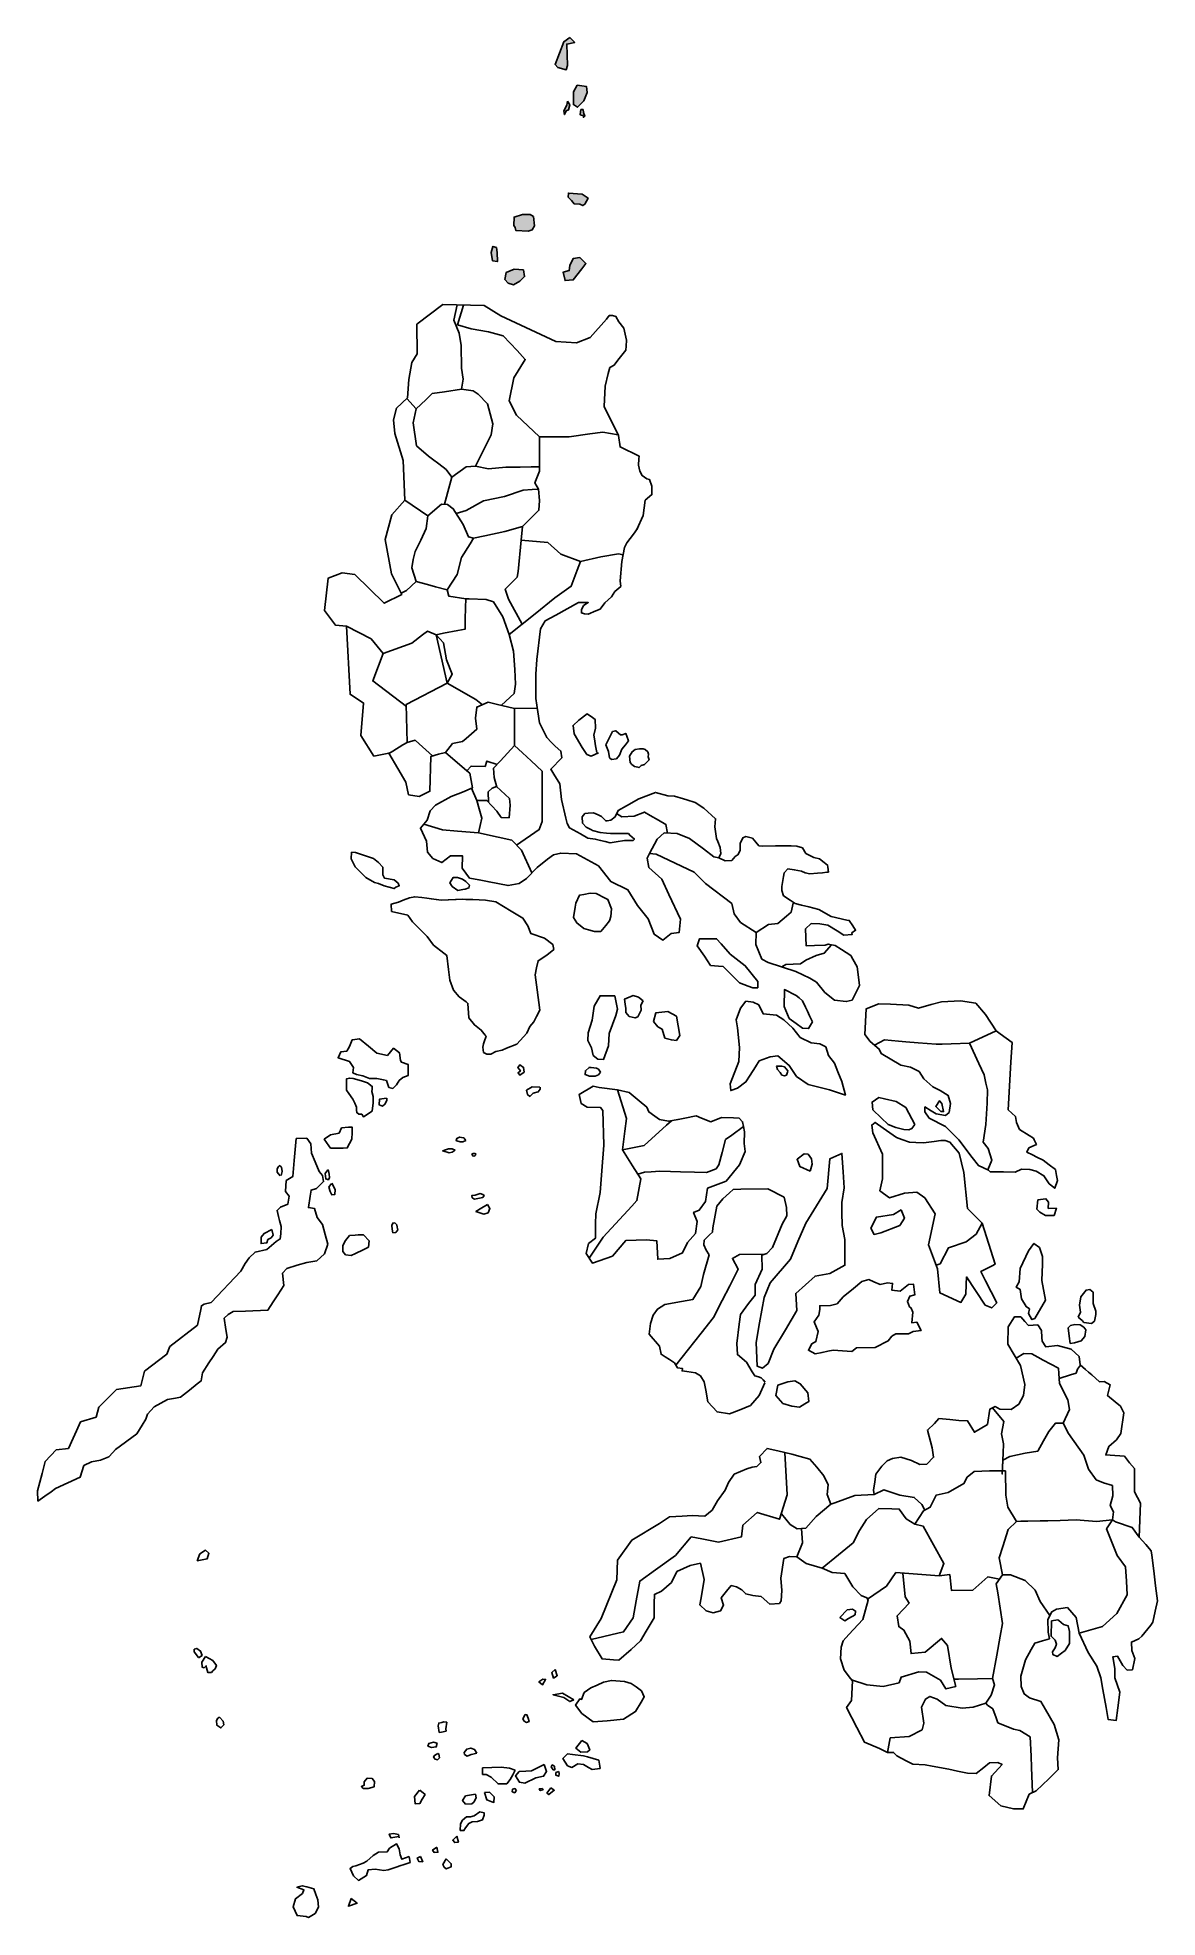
# Model space of a CAD drawing. Header units: millimetres. Extents: x -251401 to 377140, y -30451 to 275830.
# Drawn here: x -251401 to -215612, y 76927 to 136982 of the extents above; entities that cross this region are included whole.
import ezdxf

# ---------------------------------------------------------------- set-up
doc = ezdxf.new("R2010")
doc.units = ezdxf.units.MM
doc.layers.add('0-S1', color=1, linetype='Continuous')
doc.layers.add('WATER', color=146, linetype='Continuous')

msp = doc.modelspace()

# ---------------------------------------------------------------- hatches: boundary and pattern name
at = {"layer": 'WATER'}
h = msp.add_hatch(color=3, dxfattribs=at)
h.dxf.hatch_style = 1
h.paths.add_polyline_path([(-234008.894, 129593.842), (-233877.66, 129764.148), (-234073.86, 129957.717), (-234282.679, 129925.27), (-234387.089, 129700.455), (-234407.97, 129535.9), (-234607.51, 129487.229), (-234541.861, 129218.087), (-234280.359, 129241.555)])
h.paths.add_polyline_path([(-235839.437, 129344.183), (-235872.967, 129560.019), (-236167.271, 129586.068), (-236420.596, 129478.15), (-236469.026, 129258.593), (-236364.717, 129139.511), (-236189.625, 129079.97), (-235984.727, 129202.773)])
h.paths.add_polyline_path([(-236736.546, 130275.536), (-236849.964, 130310.824), (-236901.182, 130121.427), (-236860.092, 129854.658), (-236703.968, 129823.467), (-236715.677, 130114.579)])
h.paths.add_polyline_path([(-235548.079, 131262.092), (-235663.501, 131334.909), (-235898.899, 131331.875), (-236173.784, 131249.955), (-236182.895, 130979.922), (-236137.335, 130910.139), (-236112.243, 130816.509), (-235724.622, 130799.436), (-235592.347, 130839.649), (-235517.581, 130966.036)])
h.paths.add_polyline_path([(-233993.628, 131979.314), (-234437.933, 132015.978), (-234448.753, 131884.858), (-234335.551, 131778.632), (-234254.416, 131672.501), (-234072.83, 131655.135), (-233976.243, 131616.541), (-233912.495, 131662.853), (-233810.111, 131855.818)])
h.paths.add_polyline_path([(-233841.366, 135223.082), (-233855.573, 135418.23), (-234157.497, 135457.26), (-234271.162, 135247.919), (-234278.266, 134839.881), (-234146.842, 134754.726), (-233947.928, 134960.518)])
h.paths.add_polyline_path([(-234395.076, 134829.373), (-234468.615, 134955.193), (-234483.332, 134817.993), (-234583.382, 134647.152), (-234565.729, 134523.71), (-234508.846, 134641.273), (-234434.307, 134668.705)])
h.paths.add_polyline_path([(-233950.638, 134589.473), (-233969.66, 134680.678), (-234039.521, 134686.149), (-234060.965, 134522.59), (-234031.291, 134505.11), (-233968.899, 134490.668), (-233955.965, 134429.106), (-233908.791, 134472.428)])
h.paths.add_polyline_path([(-234490.083, 136775.209), (-234233.357, 136828.635), (-234390.244, 136981.79), (-234582.79, 136850.005), (-234860.912, 136119.847), (-234778.902, 136027.241), (-234507.912, 135952.445), (-234468.5, 136095.237)])

# ---------------------------------------------------------------- linework, layer by layer
at = {"color": 1}
for points in [[(-234390.244, 136981.79), (-234582.79, 136850.005), (-234860.912, 136119.847), (-234778.902, 136027.241), (-234507.912, 135952.445), (-234468.5, 136095.237), (-234490.083, 136775.209), (-234233.357, 136828.635), (-234390.244, 136981.79)], [(-234157.497, 135457.26), (-234271.162, 135247.919), (-234278.266, 134839.881), (-234146.842, 134754.726), (-233947.928, 134960.518), (-233841.366, 135223.082), (-233855.573, 135418.23), (-234157.497, 135457.26)], [(-234468.615, 134955.193), (-234483.332, 134817.993), (-234583.382, 134647.152), (-234565.729, 134523.71), (-234508.846, 134641.273), (-234434.307, 134668.705), (-234395.076, 134829.373), (-234468.615, 134955.193)], [(-234039.521, 134686.149), (-234060.965, 134522.59), (-234031.291, 134505.11), (-233968.899, 134490.668), (-233955.965, 134429.106), (-233908.791, 134472.428), (-233950.638, 134589.473), (-233969.66, 134680.678), (-234039.521, 134686.149)], [(-233993.628, 131979.314), (-234437.933, 132015.978), (-234448.753, 131884.858), (-234335.551, 131778.632), (-234254.416, 131672.501), (-234072.83, 131655.135), (-233976.243, 131616.541), (-233912.495, 131662.853), (-233810.111, 131855.818), (-233993.628, 131979.314), (-234437.933, 132015.978)], [(-235548.079, 131262.092), (-235663.501, 131334.909), (-235898.899, 131331.875), (-236173.784, 131249.955), (-236182.895, 130979.922), (-236137.335, 130910.139), (-236112.243, 130816.509), (-235724.622, 130799.436), (-235592.347, 130839.649), (-235517.581, 130966.036), (-235548.079, 131262.092)], [(-236736.546, 130275.536), (-236849.964, 130310.824), (-236901.182, 130121.427), (-236860.092, 129854.658), (-236703.968, 129823.467), (-236715.677, 130114.579), (-236736.546, 130275.536)], [(-234387.089, 129700.455), (-234407.97, 129535.9), (-234607.51, 129487.229), (-234541.861, 129218.087), (-234280.359, 129241.555), (-234008.894, 129593.842), (-233877.66, 129764.148), (-234073.86, 129957.717), (-234282.679, 129925.27), (-234387.089, 129700.455)], [(-235872.967, 129560.019), (-236167.271, 129586.068), (-236420.596, 129478.15), (-236469.026, 129258.593), (-236364.717, 129139.511), (-236189.625, 129079.97), (-235984.727, 129202.773), (-235839.437, 129344.183), (-235872.967, 129560.019)], [(-233215.213, 127991.287), (-233740.766, 127397.461), (-234180.161, 127233.944), (-234834.947, 127268.369), (-236592.531, 128094.561), (-237132.832, 128420.358), (-238450.614, 128450.082), (-239277.938, 127824.865), (-239267.064, 126879.738), (-239441.07, 126597.287), (-239538.949, 126054.11), (-239579.254, 125472.028), (-239929.782, 125148.237), (-240027.78, 124767.972), (-239987.523, 124337.28), (-239715.889, 123475.656), (-239667.862, 122203.054), (-240075.615, 121738.97), (-240293.877, 120951.661), (-240087.74, 119849.43), (-239760.345, 119195.358), (-240327.58, 118911.43), (-241263.932, 119825.205), (-241664.081, 119885.767), (-242112.731, 119716.193), (-242233.99, 118674.524), (-241882.343, 118214.252), (-241530.697, 118177.914), (-241413.109, 116001.4), (-240980.382, 115721.706), (-241066.178, 114688.06), (-240652.402, 114026.741), (-240178.438, 114124.436), (-239885.031, 113628.446), (-239627.849, 113193.693), (-239546.485, 112794.282), (-239207.942, 112741.677), (-238861.872, 112907.007), (-238831.779, 114019.226), (-238583.512, 114086.861), (-238360.068, 114147.734), (-237680.726, 113560.811), (-237586.957, 113479.799), (-237498.114, 113013.841), (-237824.972, 112880.576), (-238184.028, 112734.183), (-238678.806, 112460.789), (-238858.911, 112280.88), (-238952.3, 111981.033), (-239165.758, 111721.165), (-238974.464, 111308.047), (-238940.783, 110954.784), (-238763.958, 110761.331), (-238486.09, 110626.754), (-238199.801, 110845.441), (-237820.891, 110837.03), (-237829.455, 110451.248), (-237596.623, 110129.352), (-237290.24, 110070.497), (-236974.043, 110009.757), (-236365.636, 109892.885), (-236011.676, 109952.786), (-235775.996, 110117.581), (-235440.153, 110470.714), (-235104.308, 110729.679), (-234912.919, 110877.256), (-234680.085, 110929.787), (-234179.265, 110906.245), (-233476.274, 110518.013), (-233080.922, 110022.577), (-232534.471, 109757.449), (-232224.182, 109259.056), (-231887.193, 108824.04), (-231695.37, 108337.237), (-231419.155, 108149.048), (-231151.616, 108359.759), (-230894.369, 108395.734), (-230858.355, 108822.298), (-231225.947, 109610.128), (-231452.627, 110095.954), (-231869.992, 110471.373), (-231921.93, 110761.913), (-231840.852, 110914.253), (-231635.838, 110893.774), (-230415.717, 110324.577), (-230052.276, 109961.535), (-229209.095, 109315.321), (-229138.6, 108988.887), (-228938.805, 108712.056), (-228436.098, 108396.598), (-228442.543, 108003.885), (-228254.278, 107541.067), (-228052.092, 107437.316), (-227168.882, 107144.839), (-226724.849, 106934.438), (-226502.831, 106803.649), (-226240.965, 106473.832), (-225933.558, 106234.998), (-225557.839, 106183.82), (-225369.978, 106234.998), (-225216.275, 106530.697), (-225131.005, 106694.741), (-225176.425, 107053.855), (-225207.322, 107298.14), (-225347.207, 107542.893), (-225410.574, 107653.764), (-225705.85, 107844.278), (-225914.151, 107978.676), (-226132.804, 108020.559), (-226235.274, 107992.127), (-226576.838, 107975.067), (-226833.223, 107962.262), (-226860.535, 108509.076), (-226679.305, 108674.507), (-226406.056, 108668.82), (-226144.19, 108629.015), (-225848.167, 108441.36), (-225629.836, 108302.956), (-225369.978, 108327.63), (-225375.458, 108385.337), (-225256.123, 108464.106), (-225349.216, 108605.143), (-225462.062, 108776.103), (-225535.068, 108788.237), (-226041.174, 108899.538), (-226429.834, 109131.471), (-226747.83, 109207.1), (-226982.577, 109262.931), (-227194.574, 109313.35), (-227353.534, 109423.908), (-227559.191, 109566.942), (-227616.006, 109731.471), (-227616.006, 109862.563), (-227560.483, 110180.21), (-227539.361, 110301.055), (-227424.2, 110422.227), (-227217.251, 110397.017), (-226985.063, 110351.639), (-226874.018, 110296.176), (-226717.544, 110270.966), (-226480.308, 110286.092), (-226313.741, 110301.218), (-226182.505, 110316.344), (-226128.675, 110322.549), (-226146.675, 110478.716), (-226154.395, 110545.7), (-226258.218, 110628.949), (-226410.04, 110750.686), (-226591.356, 110785.252), (-226848.78, 110916.345), (-226959.079, 111092.778), (-227131.317, 111152.333), (-227316.805, 111165.568), (-227813.647, 111158.95), (-228230.994, 111150.127), (-228350.236, 111163.362), (-228445.187, 111273.65), (-228554.992, 111401.193), (-228767.584, 111458.935), (-228864.743, 111412.614), (-228946.105, 111235.499), (-228949.638, 111027.341), (-229006.151, 110882.688), (-229112.109, 110815.654), (-229218.069, 110688.642), (-229429.987, 110681.586), (-229627.777, 110776.845), (-229560.784, 110915.945), (-229581.862, 111108.487), (-229663.098, 111295.477), (-229707.162, 111396.905), (-229759.597, 111771.03), (-229731.83, 112023.438), (-230105.642, 112362.302), (-230381.303, 112547.186), (-230649.087, 112629.794), (-230757.256, 112663.162), (-231044.943, 112751.909), (-231263.42, 112755.673), (-231649.343, 112865.816), (-232180.977, 112661.263), (-232575.99, 112440.963), (-232844.479, 112291.225), (-232946.165, 112090.863), (-233083.995, 111976.785), (-233202.134, 111961.05), (-233241.609, 111955.793), (-233296.648, 112012.188), (-233376.36, 112093.867), (-233485.672, 112145.934), (-233632.078, 112215.671), (-233804.652, 112208.874), (-233907.039, 112193.139), (-233997.613, 112082.995), (-233981.862, 111890.244), (-233863.722, 111760.431), (-233702.264, 111669.956), (-233667.262, 111650.342), (-233426.602, 111587.348), (-233221.824, 111563.747), (-233091.87, 111559.812), (-232898.907, 111551.945), (-232698.069, 111551.945), (-232520.859, 111551.945), (-232477.54, 111500.807), (-232327.896, 111374.928), (-232363.797, 111332.25), (-232638.999, 111327.724), (-232906.785, 111284.453), (-233100.533, 111253.146), (-233265.143, 111296.255), (-233409.211, 111333.984), (-233578.452, 111378.305), (-233816.464, 111406.398), (-234052.746, 111540.144), (-234279.816, 111668.675), (-234403.229, 111732.896), (-234478.052, 111870.575), (-234513.493, 112043.658), (-234661.095, 112644.582), (-234711.294, 113139.748), (-234905.812, 113453.144), (-235001.217, 113606.855), (-234642.271, 113973.382), (-234673.646, 114186.491), (-234855.615, 114349.457), (-234975.829, 114457.117), (-235125.431, 114625.246), (-235364.612, 115090.486), (-235414.604, 115440.04), (-235475.793, 115867.889), (-235477.875, 116644.274), (-235448.658, 117109.718), (-235331.855, 118093.186), (-235176.774, 118347.24), (-234835.597, 118533.133), (-234111.005, 118939.316), (-233804.939, 118933.201), (-233954.911, 118835.368), (-234013.062, 118703.903), (-234019.184, 118603.011), (-233918.182, 118569.381), (-233801.877, 118563.266), (-233560.086, 118667.215), (-233422.748, 118726.258), (-233275.444, 118927.086), (-233061.197, 119116.64), (-232951.014, 119281.734), (-232764.314, 119446.829), (-232785.739, 119627.21), (-232734.133, 120246.202), (-232638.64, 120688.466), (-232564.847, 120844.559), (-232360.837, 121117.722), (-232225.854, 121298.46), (-232250.799, 121265.06), (-232047.408, 121716.807), (-231982.802, 122201.73), (-231765.331, 122384.83), (-231770.151, 122649.706), (-231842.47, 122861.608), (-231929.252, 122885.687), (-232083.531, 122986.822), (-232155.85, 123131.3), (-232199.241, 123323.937), (-232184.776, 123526.207), (-232178.462, 123614.499), (-232783.458, 123904.303), (-232836.288, 124273.714), (-233297.358, 125199.644), (-233264.929, 125842.139), (-233161.864, 126253.944), (-233114.783, 126442.06), (-232973.925, 126520.405), (-232973.925, 126520.405), (-232858.736, 126671.804), (-232598.044, 126992.769), (-232591.982, 127126), (-232583.182, 127319.389), (-232667.037, 127702.691), (-232822.582, 127896.91), (-232918.302, 128070.214), (-233025.988, 128106.07), (-233133.673, 128106.07), (-233215.213, 127991.287)], [(-237995.43, 128439.815), (-238094.386, 127955.449), (-237923.584, 127542.033), (-237864.46, 127148.304), (-237851.272, 126417.872), (-237798.717, 126070.078), (-237854.41, 125751.69)], [(-237791.723, 128435.22), (-237977.696, 127810.483), (-237543.73, 127681.299), (-236986.612, 127585.483), (-236521.102, 127450.482), (-236070.61, 126985.483), (-235815.33, 126700.483), (-236175.724, 126115.483), (-236325.889, 125380.483), (-236100.643, 124915.484), (-235359.342, 124224.365)], [(-237404.082, 123289.433), (-237167.068, 123762.944), (-236901.583, 124293.334), (-236847.099, 124638.939), (-237024.86, 125278.179), (-237321.128, 125585.961), (-237475.187, 125692.501), (-237854.41, 125751.69), (-237854.41, 125751.69), (-238399.544, 125668.825), (-238787.063, 125609.92), (-238992.082, 125408.394), (-239299.947, 125124.014)], [(-238392.42, 122074.692), (-238221.783, 122709.383), (-238159.454, 122941.219), (-238340.291, 123182.894), (-238577.305, 123360.46), (-238776.418, 123509.631), (-238912.947, 123611.916), (-239288.351, 123940.511), (-239395.006, 124674.452), (-239300.2, 125124.288), (-239602.003, 125451.014)], [(-235390.472, 122559.504), (-235508.089, 122753.364), (-235359.342, 123132.259), (-235359.342, 123540.87), (-235359.342, 123890.047), (-235359.342, 124112.926), (-235359.342, 124224.365), (-235143.655, 124224.365), (-234407.349, 124224.365), (-233752.854, 124328.376), (-233336.358, 124380.381), (-232845.069, 124291.349)], [(-238159.454, 122941.219), (-237700.35, 123265.758), (-237404.082, 123289.433), (-236989.307, 123206.569), (-236432.321, 123253.921), (-235981.993, 123253.921), (-235626.472, 123265.758), (-235359.342, 123265.758)], [(-238020.208, 121778.147), (-237708.825, 121872.291), (-237152.797, 122182.949), (-236474.256, 122324.157), (-235880.53, 122521.849), (-235597.804, 122540.677), (-235390.472, 122559.504), (-235356.866, 122189.424), (-235381.048, 121881.704), (-235720.32, 121542.805), (-235899.961, 121364.112)], [(-239667.862, 122203.054), (-238923.862, 121708.399), (-238987.634, 121294.329), (-239157.694, 120922.727), (-239338.386, 120561.742), (-239402.158, 120306.93), (-239444.674, 120041.5), (-239305.371, 119604.798)], [(-238923.862, 121708.399), (-238488.08, 122080.001), (-238296.76, 122069.383), (-238116.07, 121931.36), (-237797.206, 121421.735), (-237627.145, 121028.899), (-237464.367, 120986.669)], [(-235941.432, 120928.183), (-235899.961, 121364.112), (-236468.701, 121198.281), (-237104.127, 121063.232), (-237464.367, 120986.669), (-237577.316, 120806.639), (-237849.646, 120372.571), (-237996.426, 119834.287), (-238307.38, 119334.605), (-238253.301, 119132.033), (-237715.854, 119048.793)], [(-234055.284, 120246.58), (-234678.516, 120476.444), (-235089.692, 120847.154), (-235941.432, 120928.183), (-236036.805, 119925.675), (-236076.629, 119739.752), (-236455.18, 119361.615), (-236347.024, 119037.498), (-235913.426, 118244.295)], [(-236326.018, 117914.826), (-235500.835, 118573.764), (-234865.179, 119081.357), (-234347.26, 119454.943), (-234157.259, 119970.096), (-234055.284, 120246.58), (-233397.256, 120390.35), (-232840.826, 120485.247), (-232689.571, 120452.588)], [(-237715.854, 119048.793), (-238253.301, 119132.033), (-238307.38, 119334.605), (-238681.555, 119435.908), (-238944.491, 119507.094), (-239305.371, 119604.798), (-239607.779, 119318.153), (-239778.929, 119232.485)], [(-238661.458, 117897.762), (-238424.629, 117950.896), (-237970.481, 118036.7), (-237737.674, 118080.686), (-237737.073, 118391.727), (-237721.158, 118773.25), (-237715.854, 119048.793), (-237610.718, 119046.77), (-237068.679, 119032.897), (-236835.271, 118953.413), (-236527.598, 118481.809), (-236326.018, 117914.826), (-236190.578, 117382.726), (-236148.154, 116789.436), (-236122.699, 116323.279), (-236173.607, 116026.634), (-236579.058, 115650.511)], [(-239615.231, 115608.292), (-240689.483, 116428.524), (-240359.403, 117308.308), (-240737.266, 117773.378), (-241530.697, 118177.914)], [(-240359.403, 117308.308), (-239436.538, 117634.013), (-239095.842, 117897.762), (-238941.613, 118017.158), (-238661.458, 117897.762), (-238431.488, 117642.521), (-238337.797, 117098.006), (-238150.416, 116647.08), (-238315.514, 116355.809)], [(-238315.514, 116355.809), (-238661.458, 117897.762)], [(-239586.416, 114461.046), (-239616.823, 115671.659), (-238315.514, 116355.809), (-237394.702, 115831.294), (-237181.688, 115669.415)], [(-236157.618, 115552.444), (-236743.013, 115688.662), (-236997.205, 115747.811), (-237366.172, 115591.018), (-237402.827, 115237.062), (-237366.172, 114883.106), (-237366.172, 114883.106), (-237708.296, 114590.177), (-237826.11, 114489.303), (-238135.953, 114431.506), (-238360.068, 114147.734)], [(-236092.387, 111179.949), (-235374.682, 111678.748), (-235276.932, 111935.061), (-235276.932, 112313.428), (-235276.932, 113550.585), (-235631.051, 113880.131), (-235903.856, 114134.004), (-236155.172, 114367.88), (-236156.458, 114990.822), (-236157.618, 115552.444), (-235430.894, 115553.945)], [(-233530.202, 114141.055), (-233570.45, 114355.479), (-233603.991, 114583.303), (-233619.978, 114691.899), (-233570.45, 114925.04), (-233583.866, 115199.769), (-233671.072, 115260.076), (-233837.153, 115374.927), (-234107.097, 115179.667), (-234288.212, 115005.449), (-234247.964, 114737.42), (-233993.057, 114301.872), (-233845.48, 114080.749), (-233704.612, 114020.443), (-233469.829, 114127.654)], [(-233029.771, 114811.951), (-233143.006, 114581.54), (-233197.516, 114470.621), (-233240.526, 114383.105), (-233151.393, 114170.99), (-233122.036, 113974.094), (-233063.321, 113919.634), (-232899.76, 113936.391), (-232807.495, 114053.691), (-232727.813, 114246.397), (-232614.578, 114388.833), (-232517.585, 114510.841), (-232572.639, 114661.136), (-232605.294, 114750.278), (-232716.761, 114709.446), (-232773.944, 114707.218), (-232832.657, 114757.49), (-232923.149, 114834.97), (-233029.771, 114811.951)], [(-238781.234, 114032.996), (-239205.916, 114415.437), (-239336.165, 114532.73), (-239586.416, 114461.046), (-239723.395, 114392.631), (-240050.625, 114187.386), (-240171.01, 114111.879)], [(-236155.172, 114367.88), (-236608.832, 113880.39), (-236826.141, 113646.876), (-236804.053, 113343.094), (-236725.299, 113039.06)], [(-231898.531, 114169.085), (-231978.373, 114239.979), (-232046.388, 114257.703), (-232164.675, 114257.703), (-232306.618, 114234.072), (-232395.331, 114166.132), (-232484.047, 114021.39), (-232460.389, 113823.477), (-232404.204, 113755.537), (-232324.36, 113693.505), (-232214.946, 113669.874), (-232179.048, 113662.121), (-232108.487, 113725.999), (-232108.487, 113725.999), (-232004.988, 113764.4), (-231857.13, 113912.095), (-231892.617, 114000.713), (-231874.874, 114089.33), (-231898.531, 114169.085)], [(-236717.487, 113763.633), (-237048.429, 113867.926), (-237101.267, 113700.26), (-237549.398, 113709.255), (-237680.726, 113560.811)], [(-237310.067, 111571.207), (-237205.64, 112049.108), (-237291.298, 112343.136), (-237367.385, 112604.308), (-237529.192, 113001.17)], [(-237367.385, 112604.308), (-237043.57, 112614.047), (-236723.579, 112265.782), (-236580.299, 112070.181), (-236331.949, 112060.64), (-236293.741, 112461.384), (-236322.396, 112671.297), (-236599.405, 112924.147), (-236739.097, 113051.655), (-236876.412, 113000.479), (-237000.586, 112890.752), (-236994.187, 112560.301)], [(-235608.074, 110294.148), (-235940.8, 111021.646), (-236243.973, 111338.252), (-236684.951, 111434.612), (-237310.067, 111571.207), (-237980.327, 111627.329), (-238463.87, 111667.816), (-239059.029, 111851.099)], [(-231273.471, 111568.541), (-231322.286, 111845.366), (-231553.875, 111977.558), (-231825.521, 112132.616), (-232009.939, 112237.882), (-232339.623, 112109.75), (-232728.364, 112084.964), (-232895.322, 112191.044)], [(-231840.852, 110914.253), (-231597.604, 111371.295), (-231380.184, 111572.721), (-230958.362, 111556.197), (-230569.623, 111399.219), (-230122.987, 111068.74), (-229783.875, 110804.356), (-229627.777, 110776.845)], [(-240002.731, 110070.966), (-240314.761, 110130.022), (-240367.314, 110231.731), (-240367.314, 110362.969), (-240367.314, 110474.521), (-240501.979, 110628.725), (-240662.921, 110759.962), (-241017.649, 110874.795), (-241245.77, 110948.643), (-241365.811, 110956.818), (-241380.36, 110743.206), (-241247.567, 110494.207), (-240915.829, 110149.708), (-240633.359, 109988.943), (-240505.264, 109952.852), (-240321.329, 109880.672), (-240009.299, 109795.368), (-239946.894, 109844.581), (-239845.074, 109887.234), (-239877.925, 109965.656), (-240002.731, 110070.966)], [(-237601.881, 109905.234), (-237709.507, 110017.863), (-237824.824, 110097.215), (-237978.575, 110150.969), (-238116.954, 110150.969), (-238222.017, 109979.467), (-238155.391, 109866.838), (-237973.451, 109738.851), (-237812.01, 109764.449), (-237733.976, 109776.822), (-237617.256, 109815.643), (-237601.881, 109905.234)], [(-237823.752, 109458.301), (-238497.858, 109426.044), (-238966.103, 109486.526), (-239121.584, 109506.609), (-239347.894, 109535.841), (-239515.075, 109498.623), (-239716.904, 109422.012), (-239868.486, 109364.475), (-240100.378, 109301.047), (-240088.929, 109066.762), (-239572.623, 108945.217), (-239423.681, 108736.453), (-239195.266, 108508.288), (-238951.645, 108264.933), (-238743.51, 107986.042), (-238418.652, 107732.525), (-238322.21, 107661.54), (-238270.025, 107210.532), (-238230.805, 106871.575), (-238105.207, 106553.84), (-237931.169, 106340.964), (-237707.403, 106174.211), (-237645.898, 106128.376), (-237621.606, 105665.555), (-237440.265, 105439.128), (-237223.664, 105273.081), (-237097.732, 105117.096), (-237065.761, 105077.496), (-237132.994, 104900.732), (-237148.104, 104840.351), (-237175.955, 104729.059), (-237148.104, 104563.606), (-237042.323, 104503.225), (-236916.391, 104503.225), (-236760.236, 104593.797), (-236558.748, 104629.019), (-236412.666, 104694.431), (-236085.246, 104825.256), (-235974.426, 104946.018), (-235766.196, 105172.929), (-235672.192, 105383.778), (-235546.26, 105534.73), (-235455.589, 105705.809), (-235348.517, 105907.834), (-235438.626, 106564.457), (-235504.116, 107041.68), (-235454.741, 107264.652), (-235404.92, 107489.636), (-235124.403, 107667.064), (-234906.862, 107852.173), (-234939.09, 108013.137), (-235204.973, 108206.294), (-235631.996, 108359.211), (-235728.681, 108600.657), (-235890.433, 108853.534), (-236261.058, 109070.837), (-236760.595, 109376.669), (-237082.875, 109424.958), (-237493.784, 109441.055), (-237710.992, 109449.564), (-237823.752, 109458.301), (-238027.064, 109448.573), (-238497.858, 109426.044), (-238825.9, 109468.416), (-238966.103, 109486.526)], [(-233264.365, 109491.965), (-233554.266, 109642.875), (-233738.006, 109651.033), (-233942.165, 109610.246), (-234084.272, 109581.857), (-234195.318, 109324.74), (-234215.734, 109198.301), (-234268.846, 108869.373), (-234166.744, 108699.384), (-233946.255, 108519.923), (-233795.178, 108475.058), (-233607.355, 108426.114), (-233403.196, 108426.114), (-233243.955, 108613.732), (-233118.013, 108762.117), (-233076.546, 108899.239), (-233060.213, 109143.959), (-233178.624, 109449.859), (-233264.365, 109491.965)], [(-228436.098, 108396.598), (-228046.469, 108651.355), (-227738.509, 108684.081), (-227469.861, 108913.163), (-227320.081, 109040.884), (-227252.03, 109327.015)], [(-228378.171, 106827.327), (-228786.924, 107327.831), (-229261.604, 107703.209), (-229558.279, 108032.487), (-229700.26, 108190.071), (-230243.931, 108190.541), (-230316.451, 107966.632), (-230092.296, 107637.353), (-229890.425, 107340.808), (-229637.393, 107321.246), (-229493.215, 107310.099), (-229287.976, 107103.922), (-228969.205, 106783.694), (-228694.624, 106682.444), (-228545.559, 106627.496), (-228424.46, 106627.496), (-228387.904, 106627.496), (-228378.171, 106827.327)], [(-226023.478, 107999.617), (-226257.672, 107728.481), (-226519.767, 107656.484), (-226847.384, 107512.489), (-227017.746, 107388.131), (-227489.518, 107375.04), (-227610.487, 107291.077)], [(-232955.635, 106372.359), (-233424.752, 106372.359), (-233608.719, 106041.581), (-233679.241, 105594.417), (-233807.649, 105184.866), (-233812.834, 104940.967), (-233695.582, 104706.718), (-233641.842, 104467.59), (-233500.161, 104340.705), (-233319.397, 104330.945), (-233153.289, 104775.041), (-233128.862, 105160.575), (-232917.208, 105742.911), (-232864.017, 105946.473), (-232955.635, 106372.359)], [(-232045.971, 106214.274), (-232194.141, 106321.915), (-232361.552, 106375.736), (-232638.647, 106262.328), (-232623.254, 106102.788), (-232604.01, 105960.548), (-232600.161, 105835.606), (-232490.479, 105706.822), (-232305.748, 105660.689), (-232219.156, 105699.133), (-232109.471, 105914.416), (-232126.791, 106068.189), (-232045.971, 106214.274)], [(-226633.887, 105536.308), (-226726.342, 105731.608), (-226796.8, 105880.441), (-226858.474, 106010.719), (-226952.297, 106208.908), (-227066.419, 106300.844), (-227159.741, 106376.024), (-227535.177, 106567.101), (-227544.367, 106029.998), (-227378.924, 105648.977), (-227158.334, 105483.714), (-226956.848, 105332.763), (-226763.106, 105323.043), (-226633.887, 105536.308)], [(-230979.742, 105719.79), (-231253.792, 105864.485), (-231640.805, 105828.322), (-231712.304, 105545.385), (-231574.807, 105375.072), (-231442.808, 105300.904), (-231354.808, 105017.966), (-231145.809, 104963.026), (-230983.561, 104941.051), (-230870.812, 105103.122), (-230979.742, 105719.79)], [(-227027.929, 105033.547), (-227259.756, 105333.83), (-227552.726, 105606.12), (-227784.852, 105747.135), (-228211.772, 105793.376), (-228355.794, 106075.965), (-228535.82, 106163.31), (-228762.138, 106194.138), (-228931.877, 105973.206), (-229075.898, 105598.134), (-229034.749, 105346.373), (-228970.388, 104723.459), (-228989.866, 104269.464), (-229262.562, 103562.53), (-229249.578, 103342.018), (-229028.824, 103419.846), (-228762.621, 103620.901), (-228626.274, 103834.927), (-228458.619, 104098.1), (-228336.711, 104289.46), (-227989.984, 104425.12), (-227743.259, 104451.062), (-227379.667, 104146.238), (-227145.927, 103796.013), (-226775.842, 103536.587), (-226087.609, 103361.476), (-225581.175, 103199.334), (-225698.046, 103633.872), (-225821.406, 103938.697), (-225932.519, 104213.258), (-226126.567, 104457.548), (-226210.972, 104736.431), (-226399.261, 104833.715), (-226678.45, 104866.144), (-227027.929, 105033.547)], [(-221410.659, 106135.25), (-221904.324, 106210.29), (-222510.671, 106178.129), (-222843.358, 106087.009), (-223251.811, 105975.137), (-223557.023, 106070.929), (-224141.907, 106097.729), (-224517.469, 106114.938), (-224925.33, 105953.009), (-224962.891, 105132.923), (-224796.548, 104913.162), (-224501.422, 104666.6), (-224437.033, 104521.879), (-223809.22, 104157.397), (-223508.731, 104087.717), (-223229.703, 103953.715), (-223080.536, 103721.142), (-222795.07, 103464.504), (-222552.424, 103345.69), (-222295.505, 103188.856), (-222224.139, 102932.218), (-222266.957, 102642.313), (-222381.145, 102547.262), (-222680.884, 102594.787), (-222842.647, 102694.591), (-223042.878, 102818.129), (-223041.959, 102663.212), (-222910.541, 102464.428), (-222388.717, 102190.019), (-221961.928, 101771.344), (-221531.168, 101203.602), (-221334.492, 100944.384), (-221010.666, 100803.194), (-220956.821, 100749.408), (-220527.55, 100742.404), (-220154.649, 100736.321), (-219956.246, 100832.015), (-219687.119, 100817.866), (-219484.094, 100770.702), (-219238.574, 100619.779), (-219068.599, 100365.096), (-218893.904, 100223.605), (-218808.916, 100468.856), (-218837.244, 100629.212), (-218870.278, 100816.201), (-219073.321, 100973.505), (-219266.413, 101123.101), (-219465.208, 101218.756), (-219606.616, 101286.798), (-219783.334, 101371.829), (-219783.334, 101371.829), (-219718.039, 101507.528), (-219554.917, 101586.632), (-219479.419, 101623.243), (-219549.837, 101768.453), (-219574.701, 101819.725), (-219706.006, 101902.628), (-220020.427, 102103.088), (-220120.902, 102324.725), (-220146.02, 102512.907), (-220380.458, 102730.362), (-220294.693, 104249.817), (-220258.952, 104883.033), (-220632.9, 105157.753), (-220764.953, 105254.765), (-221107.736, 105774.125), (-221410.659, 106135.25)], [(-220764.953, 105254.765), (-221620.458, 104855.186), (-222201.414, 104838.118), (-222491.642, 104829.591), (-222678.435, 104824.103), (-223260.805, 104872.254), (-223651.138, 104904.526), (-223887.329, 104924.055), (-224331.377, 104960.768), (-224648.985, 104789.881)], [(-240219.578, 104462.621), (-240555.135, 104539.972), (-240825.935, 104762.739), (-241111.833, 104997.926), (-241263.994, 104977.551), (-241344.855, 104966.724), (-241435.235, 104746.827), (-241522.848, 104603.619), (-241706.035, 104579.751), (-241797.63, 104388.808), (-241431.252, 104273.446), (-241303.818, 104078.524), (-241323.731, 103907.47), (-241208.241, 103851.778), (-241009.124, 103815.976), (-240794.076, 103728.46), (-240563.1, 103724.482), (-240348.053, 103680.724), (-240251.551, 103661.088), (-240172.334, 103440.64), (-240052.865, 103408.816), (-239929.411, 103520.2), (-239845.782, 103663.408), (-239726.311, 103754.902), (-239559.052, 103818.55), (-239559.052, 104001.538), (-239559.052, 104176.57), (-239770.117, 104248.174), (-239801.976, 104307.844), (-239837.817, 104550.501), (-240021.006, 104693.709), (-240219.578, 104462.621)], [(-221620.458, 104855.186), (-221317.116, 104205.726), (-221149.084, 103845.966), (-221090.762, 103575.066), (-221045.866, 103366.523), (-221056.588, 102943.541), (-221090.762, 102260.811), (-221176.197, 101697.558), (-221022.413, 101492.739), (-220902.806, 101117.237), (-221035.087, 100813.842)], [(-235849.102, 103930.136), (-235868.016, 104081.274), (-235992.839, 104160.621), (-236047.579, 104074.508), (-235970.144, 103967.921), (-236045.254, 103913.354), (-235990.046, 103837.362), (-235849.102, 103930.136)], [(-233406.072, 103928.319), (-233475.003, 104026.387), (-233537.669, 104057.686), (-233706.865, 104076.465), (-233777.021, 104084.251), (-233894.861, 103976.31), (-233901.127, 103853.203), (-233759.087, 103805.213), (-233579.446, 103801.04), (-233477.092, 103844.857), (-233406.072, 103928.319)], [(-227428.804, 103976.134), (-227527.811, 104095.265), (-227611.07, 104117.742), (-227782.086, 104122.238), (-227752.834, 104014.345), (-227671.826, 103915.445), (-227611.07, 103834.526), (-227530.062, 103809.8), (-227469.306, 103839.022), (-227431.052, 103931.179), (-227428.804, 103976.134)], [(-240704.475, 102686.477), (-240981.613, 102500.409), (-241042.761, 102591.484), (-241131.54, 102586.636), (-241199.688, 102641.095), (-241204.233, 102718.245), (-241209.859, 102813.752), (-241263.294, 102936.082), (-241321.763, 103069.936), (-241449.567, 103244.685), (-241527.376, 103351.075), (-241526.802, 103721.202), (-241426.85, 103739.355), (-241317.812, 103730.279), (-241054.304, 103648.59), (-240852.088, 103585.902), (-240704.475, 103476.136), (-240709.02, 103385.37), (-240718.105, 103312.758), (-240677.216, 103149.38), (-240672.673, 102945.159), (-240704.475, 102686.477)], [(-235346.25, 103455.146), (-235597.45, 103460.374), (-235772.765, 103350.594), (-235741.366, 103214.678), (-235670.716, 103157.175), (-235558.199, 103264.34), (-235401.199, 103298.319), (-235338.401, 103384.574), (-235336.936, 103454.953)], [(-233647.404, 103481.689), (-234091.184, 103217.823), (-234027.786, 102927.57), (-233832.312, 102811.47), (-233409.663, 102800.915), (-233335.699, 102705.923), (-233300.799, 101598.083), (-233364.798, 100777.643), (-233418.51, 100089.09), (-233560.834, 99406.737), (-233566.835, 99088.988), (-233575.602, 98624.798), (-233793.822, 98456.007), (-233869.485, 98134.793), (-233670.871, 97832.474), (-233027.74, 98049.766), (-232602.136, 98550.482), (-231940.089, 98578.824), (-231609.065, 98541.034), (-231609.065, 98541.034), (-231580.692, 97955.291), (-231194.284, 97974.008), (-230786.233, 98153.688), (-230625.45, 98484.35), (-230379.547, 98777.221), (-230322.8, 99155.12), (-230436.295, 99447.992), (-230256.45, 99517.686), (-230057.982, 99797.549), (-229986.616, 100228.732), (-229395.353, 100447.724), (-228963.534, 100965.341), (-228784.161, 101396.689), (-228824.022, 101655.497), (-228804.092, 102027.12), (-228843.953, 102199.659), (-228870.526, 102345.653), (-228983.465, 102465.104), (-229162.835, 102471.739), (-229540.746, 102485.719), (-229886.964, 102345.653), (-230185.917, 102465.104), (-230352.001, 102538.101), (-230717.389, 102465.104), (-230933.278, 102421.974), (-231232.529, 102362.189), (-231522.16, 102421.715), (-231674.958, 102527.892), (-231864.704, 102659.744), (-231934.051, 102813.245), (-232179.855, 103018.965), (-232491.497, 103279.787), (-232870.769, 103370.679), (-233448.743, 103443.677), (-233647.404, 103481.689)], [(-233770.178, 97983.633), (-233324.801, 98653.812), (-232412.629, 99649.355), (-232249.404, 99827.499), (-232123.679, 100523.309), (-232384.718, 100938.144), (-232706.503, 101449.514), (-232633.89, 102040.418), (-232583.848, 102447.644), (-232870.769, 103370.679)], [(-240250.681, 103095.015), (-240394.595, 103075.049), (-240475.094, 103063.882), (-240486.538, 102891.36), (-240374.605, 102843.441), (-240298.652, 102903.34), (-240234.689, 103027.13), (-240244.231, 103095.909)], [(-223362.492, 102261.157), (-223658.006, 102799.748), (-223963.888, 102996.541), (-224331.981, 103079.401), (-224520.598, 103121.86), (-224731.184, 102975.825), (-224710.444, 102727.245), (-224440.854, 102468.307), (-224217.924, 102255.978), (-223974.257, 102157.581), (-223715.035, 102095.436), (-223554.318, 102085.079), (-223455.813, 102131.688), (-223362.492, 102261.157)], [(-222506.124, 102928.781), (-222578.891, 103018.913), (-222695.319, 102835.74), (-222535.231, 102675.828), (-222445, 102672.921), (-222506.124, 102928.781)], [(-241692.637, 102150.656), (-241764.33, 101981.383), (-242038.07, 101929.299), (-242240.116, 101786.069), (-242088.515, 101572.216), (-242037.486, 101500.233), (-241633.978, 101506.119), (-241503.464, 101508.023), (-241353.721, 101786.069), (-241347.204, 102007.425), (-241342.444, 102169.087), (-241459.469, 102172.533), (-241692.637, 102150.656)], [(-232706.503, 101449.514), (-232016.889, 101590.026), (-231767.717, 101815.221), (-231434.278, 102116.576), (-231297.581, 102240.118), (-231142.644, 102380.146)], [(-228843.953, 102199.659), (-229216.658, 101921.893), (-229412.37, 101776.035), (-229525.158, 101364.831), (-229633.472, 100969.942), (-229715.005, 100843.324), (-230023.505, 100724.801), (-230403.198, 100736.653), (-230855.121, 100750.759), (-231176.285, 100760.784), (-231519.305, 100771.492), (-231791.449, 100748.506), (-232004.506, 100730.51), (-232214.505, 100667.647)], [(-221944.985, 101346.189), (-222244.94, 101692.746), (-222393.111, 101746.895), (-222537.668, 101743.285), (-222747.276, 101718.015), (-223083.406, 101677.493), (-223336.346, 101685.526), (-223531.187, 101691.713), (-223777.243, 101779.385), (-223950.79, 101841.221), (-224378.101, 102145.559), (-224631.921, 102326.334), (-224739.493, 102239.418), (-224706.956, 101995.404), (-224399.504, 101311.196), (-224399.504, 100525.06), (-224481.483, 100140.18), (-224178.161, 99910.89), (-223694.485, 100066.479), (-223300.986, 100099.236), (-223046.851, 99919.079), (-222719.527, 99404.443), (-222929.328, 98408.986), (-222640.852, 97649.295), (-222562.178, 96876.505), (-221893.441, 96575.248), (-221736.205, 96832.661), (-221723.265, 97142.864), (-221713.071, 97387.207), (-221115.117, 96490.144), (-220908.09, 96399.668), (-220746.347, 96561.232), (-221110.033, 97268.035), (-221258.815, 97557.185), (-220898.616, 97742.526), (-220799.517, 97793.518), (-221212.334, 99107.449), (-221679.618, 99574.653), (-221797.355, 100723.851), (-221944.985, 101346.189)], [(-242796.548, 101818.54), (-243133.821, 101806.289), (-243199.019, 101111.179), (-243247.272, 100596.725), (-243458.943, 100464.53), (-243473.655, 100121.609), (-243365.761, 99964.845), (-243404.592, 99710.14), (-243635.059, 99614.58), (-243748.116, 99514.676), (-243700.285, 99323.556), (-243666.774, 99189.653), (-243619.462, 99000.606), (-243622.013, 98763.225), (-243643.754, 98602.51), (-243774.207, 98524.324), (-244072.678, 98267.737), (-244451.417, 98180.009), (-244638.042, 97993.589), (-244769.779, 97812.651), (-244901.513, 97571.4), (-245853.65, 96570.614), (-246082.393, 96517.136), (-246165.131, 96468.521), (-246179.732, 96346.982), (-246286.56, 95852.546), (-247169.914, 95162.362), (-247266.12, 94917.739), (-247983.298, 94376.076), (-248096.998, 93913.041), (-248879.582, 93791.762), (-249442.63, 93229.332), (-249530.952, 92909.518), (-250027.756, 92755.125), (-250160.239, 92468.396), (-250266.583, 92238.236), (-250418.119, 91910.271), (-250811.606, 91861.852), (-251153.851, 91486.899), (-251253.212, 91111.945), (-251401.001, 90554.245), (-251388.921, 90225.675), (-251171.784, 90380.602), (-250965.693, 90527.648), (-250827.058, 90626.563), (-250041.143, 90987.341), (-249918.704, 91361.899), (-249673.827, 91484.204), (-249386.86, 91533.891), (-249118.604, 91641.343), (-248996.164, 91782.758), (-248911.807, 91880.189), (-248225.106, 92377.246), (-248056.063, 92657.069), (-247945.567, 92839.976), (-247887.02, 92999.609), (-247674.507, 93240.836), (-247245.511, 93471.153), (-246998.303, 93517.454), (-246830.4, 93548.902), (-246550.239, 93772.108), (-246302.299, 93969.643), (-246177.796, 94068.835), (-246133.075, 94320), (-245924.495, 94644.106), (-245793.949, 94846.956), (-245642.334, 95082.546), (-245399.177, 95292.317), (-245345.101, 95462.086), (-245383.726, 95709.024), (-245440.327, 96070.881), (-245313.161, 96183.098), (-245150.932, 96283.417), (-244756.943, 96291.134), (-244038.496, 96329.718), (-243868.539, 96592.088), (-243720.947, 96819.933), (-243531.954, 97111.689), (-243573.66, 97506.475), (-243434.605, 97660.811), (-243102.419, 97761.129), (-242798.669, 97852.86), (-242476.675, 97907.748), (-242229.467, 98131.535), (-242121.313, 98432.491), (-242206.291, 98748.879), (-242291.041, 99064.419), (-242461.224, 99289.055), (-242546.201, 99574.576), (-242747.057, 99605.443), (-242691.939, 99964.101), (-242661.728, 100160.688), (-242484.008, 100211.731), (-242375.854, 100319.767), (-242260.002, 100435.494), (-242298.601, 100628.439), (-242406.755, 100751.908), (-242530.36, 101060.579), (-242644.909, 101346.633), (-242669.415, 101639.339), (-242796.548, 101818.54)], [(-237719.214, 101742.006), (-237808.686, 101707.249), (-237900.644, 101699.801), (-237997.574, 101739.523), (-238025.922, 101751.14), (-237999.789, 101814.91), (-237913.071, 101853.725), (-237855.908, 101843.795), (-237778.861, 101833.863), (-237719.214, 101742.006)], [(-243618.264, 100629.216), (-243588.866, 100755.492), (-243606.505, 100890.577), (-243671.182, 100946.373), (-243715.28, 100902.323), (-243747.617, 100828.907), (-243744.678, 100737.872), (-243644.723, 100617.47)], [(-238054.737, 101436.641), (-238156.636, 101481.328), (-238265.992, 101483.811), (-238360.435, 101444.088), (-238452.394, 101416.779), (-238248.594, 101352.231), (-238154.151, 101374.574), (-238054.737, 101436.641)], [(-237425.137, 101334.392), (-237484.172, 101329.559), (-237520.945, 101311.192), (-237505.681, 101280.631), (-237492.881, 101252.223), (-237461.912, 101247.389), (-237429.008, 101257.057), (-237408.686, 101277.357), (-237394.171, 101316.991), (-237425.137, 101334.392)], [(-226076.401, 97502.134), (-225601.698, 97760.779), (-225601.698, 98157.369), (-225601.698, 98588.445), (-225688.008, 99028.142), (-225696.638, 99441.975), (-225703.444, 99768.372), (-225618.987, 100238.093), (-225653.511, 100746.762), (-225693.476, 101335.586), (-226085.059, 101160.596), (-226171.369, 100212.228), (-226851.568, 99104.642), (-227102.118, 98516.615), (-227342.203, 97953.148), (-227987.714, 97202.555), (-228185.469, 96730.181), (-228331.636, 95922.851), (-228431.188, 95293.296), (-228400.991, 94533.158), (-228234.896, 94476.042), (-228053.126, 94627.847), (-227874.335, 95077.312), (-227498.435, 95701.222), (-227131.165, 96310.806), (-227170.135, 96860.155), (-226555.283, 97416.386), (-226076.401, 97502.134)], [(-226709.194, 100762.059), (-226651.117, 100994.109), (-226670.476, 101163.313), (-226776.95, 101313.179), (-226902.782, 101318.014), (-227130.246, 101148.81), (-227043.131, 100921.594), (-226709.194, 100762.059)], [(-242104.044, 100782.877), (-242077.445, 100674.068), (-242074.913, 100560.199), (-242105.31, 100495.673), (-242192.707, 100520.977), (-242204.106, 100610.807), (-242209.173, 100689.251), (-242124.309, 100805.651), (-242104.044, 100782.877)], [(-242018.179, 100365.291), (-242090.559, 100261.177), (-242052.92, 100119.465), (-241997.911, 100012.458), (-241902.368, 100018.242), (-241893.683, 100180.198), (-241992.12, 100388.427)], [(-237175.96, 99925.203), (-237329.351, 99896.978), (-237442.579, 99876.143), (-237515.033, 99917.139), (-237515.033, 99917.139), (-237523.106, 99989.717), (-237418.108, 100001.395), (-237256.693, 100050.2), (-237167.888, 100026.007), (-237126.518, 99986.479), (-237175.96, 99925.203)], [(-237018.535, 99707.466), (-237252.656, 99562.309), (-237390.69, 99476.726), (-237139.631, 99392.958), (-237002.388, 99437.311), (-236945.877, 99570.372), (-237018.535, 99707.466)], [(-228160.219, 94005.581), (-228336.012, 93595.851), (-228620.625, 93278.101), (-228980.578, 93135.949), (-229285.654, 93015.469), (-229683.743, 93077.416), (-229976.729, 93403.528), (-230043.696, 93771.449), (-230092.579, 94040.016), (-230219.486, 94231.35), (-230378.537, 94323.331), (-230654.778, 94365.14), (-230805.794, 94387.997), (-230794.022, 94465.779), (-230950.941, 94489.529), (-231048.217, 94649.443), (-231207.265, 94749.785), (-231340.804, 94834.034), (-231476.806, 94919.836), (-231525.364, 95176.239), (-231860.424, 95559.62), (-231817.556, 95896.297), (-231729.665, 96166.998), (-231594.164, 96360.878), (-231356.126, 96510.862), (-230821.457, 96605.973), (-230457.176, 96670.774), (-230206.217, 97083.391), (-230115.3, 97462.884), (-229936.218, 98095.062), (-230034.589, 98246.551), (-230108.367, 98414.416), (-230100.17, 98561.811), (-229928.021, 98737.865), (-229833.751, 98819.751), (-229825.551, 98954.863), (-229693.423, 99652.524), (-229496.817, 99885.092), (-229284.688, 100076.315), (-229173.058, 100176.945), (-228922.518, 100195.184), (-228062.555, 100200.209), (-227545.168, 99931.462), (-227467.56, 99611.035), (-227452.039, 99337.12), (-227607.253, 99078.71), (-227915.513, 98333.651), (-228089.899, 98142.034), (-228252.661, 98083.968), (-228244.429, 97638.543), (-228464.558, 97147.46), (-228471.897, 96810.298), (-228677.35, 96539.102), (-228941.458, 96190.484), (-228978.286, 95884.27), (-229053.224, 95261.171), (-229035.287, 94905.666), (-228746.656, 94668.836), (-228566.262, 94359.927), (-228478.64, 94226.066), (-228365.25, 94195.176), (-228277.631, 94169.433), (-228210.626, 94097.355), (-228149.196, 94031.273)], [(-219109.278, 99571.953), (-219090.983, 99776.011), (-219173.306, 99888.7), (-219429.422, 99849.107), (-219469.058, 99556.724), (-219371.491, 99459.263), (-219185.503, 99346.575), (-218917.192, 99352.666), (-218840.967, 99581.089), (-219109.278, 99571.953)], [(-239954.828, 98812.798), (-239890.558, 98890.757), (-239904.33, 98979.415), (-239915.247, 99049.698), (-239983.903, 99112.402), (-240049.705, 99110.873), (-240083.37, 99032.916), (-240066.538, 98913.685), (-240046.645, 98797.513), (-239954.828, 98812.798)], [(-223806.502, 99530.31), (-224049.439, 99381.399), (-224590.522, 99298.671), (-224772.725, 98945.697), (-224667.819, 98747.149), (-224446.969, 98796.785), (-223845.151, 99033.94), (-223696.078, 99271.094), (-223806.502, 99530.31)], [(-221209.858, 99104.973), (-221399.814, 98758.514), (-221725.115, 98505.778), (-222291.382, 98313.217), (-222556.443, 97807.745), (-222682.801, 97759.764)], [(-243914.43, 98905.775), (-244164.588, 98776.667), (-244260.484, 98655.889), (-244260.484, 98455.98), (-244077.032, 98472.638), (-244039.509, 98580.923), (-243935.274, 98639.23), (-243876.904, 98726.69), (-243914.43, 98905.775)], [(-240799.338, 98536.593), (-240986.788, 98737.707), (-241156.881, 98730.772), (-241247.125, 98727.093), (-241431.112, 98713.434), (-241559.549, 98553.93), (-241642.86, 98394.426), (-241646.331, 98203.714), (-241556.078, 98089.287), (-241379.043, 98068.482), (-241240.192, 98137.832), (-240999.998, 98257.799), (-240826.441, 98344.482), (-240799.338, 98536.593)], [(-230999.579, 94569.486), (-230194.298, 95591.552), (-229797.257, 96095.478), (-229520.535, 96633.658), (-229276.568, 97108.136), (-229276.568, 97108.136), (-229006.374, 97633.621), (-229194.519, 97979.712), (-228973.539, 98099.843), (-228171.28, 98113.001)], [(-219525.238, 96058.148), (-219191.933, 96651.449), (-219306, 97269.995), (-219289.705, 97799.016), (-219282.214, 98042.196), (-219379.33, 98328.036), (-219558.58, 98458.257), (-219730.623, 98221.437), (-219998.554, 97660.657), (-220031.146, 97229.302), (-220128.918, 97066.526), (-219999.588, 96988.844), (-219957.816, 96692.142), (-219811.157, 96439.841), (-219697.09, 96366.592), (-219729.681, 96220.093), (-219623.76, 96024.763), (-219525.238, 96058.148)], [(-223562.937, 97143.811), (-223832.925, 96937.575), (-224097.619, 96964.015), (-224075.914, 97181.303), (-224236.255, 97197.32), (-224473.487, 97149.099), (-224674.656, 97233.709), (-224840.105, 97303.295), (-225061.109, 97238.997), (-225325.805, 97022.184), (-225659.626, 96748.752), (-225850.492, 96523.904), (-226062.248, 96476.312), (-226406.351, 96465.735), (-226402.814, 96350.645), (-226438.114, 96164.313), (-226586.343, 95952.789), (-226453.996, 95640.79), (-226528.393, 95321.346), (-226655.447, 95252.601), (-226766.619, 95046.365), (-226552.685, 94931.043), (-226327.224, 94977.619), (-226142.35, 95015.81), (-225971.658, 95051.071), (-225374.322, 95009.347), (-225231.388, 95120.398), (-224631.94, 95137.287), (-224213.723, 95343.523), (-224102.551, 95491.59), (-223970.204, 95565.623), (-223567.867, 95570.911), (-223414.345, 95644.945), (-223165.531, 95676.673), (-223297.878, 95941.079), (-223460.741, 95919.863), (-223426.785, 96266.878), (-223479.024, 96394.726), (-223531.264, 96433.863), (-223604.401, 96600.847), (-223528.653, 96770.441), (-223364.097, 96820.015), (-223384.992, 96992.218), (-223404.951, 97156.708), (-223562.937, 97143.811)], [(-218150.339, 96107.105), (-218020.446, 95994.278), (-217963.973, 95937.864), (-217721.128, 95904.017), (-217622.295, 95977.353), (-217577.115, 96183.264), (-217577.115, 96293.27), (-217661.828, 96535.848), (-217661.828, 96896.896), (-217771.954, 96984.336), (-217893.377, 96967.413), (-218059.98, 96755.861), (-218102.336, 96482.256), (-218068.452, 96262.242), (-218150.339, 96107.105)], [(-219432.431, 95861.113), (-219732.997, 95837.855), (-219847.145, 95964.225), (-219979.613, 96110.877), (-220182.319, 96113.028), (-220377.027, 95798.893), (-220393.393, 95239.469), (-219988.691, 94555.341), (-219844.376, 93954.953), (-219888.111, 93605.464), (-220044.24, 93319.515), (-220286.993, 93157.855), (-220648.428, 93163.244), (-220794.081, 93244.073), (-220972.102, 93163.244), (-221042.23, 92678.265), (-221462.906, 92428.056), (-221677.976, 92789.653), (-221960.196, 92802.526), (-222250.92, 92833.096), (-222595.821, 92869.362), (-222732.91, 92703.178), (-222962.429, 92496.836), (-222809.415, 91931.31), (-222763.513, 91625.62), (-222985.38, 91411.637), (-223207.249, 91396.352), (-223467.37, 91526.271), (-223643.335, 91579.766), (-223810.791, 91630.675), (-224079.419, 91587.409), (-224247.734, 91510.986), (-224416.046, 91342.857), (-224614.962, 91083.02), (-224645.566, 90846.11), (-224681.116, 90570.904), (-224668.517, 90433.428), (-225286.477, 90408.259), (-225919.056, 90172.253), (-226046.046, 90124.875), (-226164.372, 90442.03), (-226132.457, 90743.235), (-226269.641, 91032.533), (-226498.286, 91306.604), (-226716.354, 91567.996), (-227031.785, 91656.806), (-227291.743, 91729.997), (-227740.58, 91831.907), (-228085.485, 91910.219), (-228327.43, 91656.806), (-228281.701, 91458.866), (-228418.888, 91329.443), (-228563.694, 91306.604), (-228738.988, 91260.925), (-229135.628, 91085.924), (-229318.085, 90822.663), (-229426.208, 90579.654), (-229676.242, 90235.391), (-229845.182, 89938.379), (-230074.942, 89742.622), (-230478.266, 89761.63), (-230797.144, 89746.461), (-231210.525, 89726.797), (-231526.009, 89511.356), (-232414.315, 88980.473), (-232862.265, 88335.829), (-232885.041, 87713.937), (-233391.815, 86478.424), (-233747.144, 85886.856), (-233607.166, 85596.449), (-233359.512, 85187.729), (-232993.414, 85155.462), (-232824.341, 85140.56), (-232433.5, 85488.891), (-232128.618, 85760.612), (-231948.958, 86069.704), (-231698.308, 86500.929), (-231690.536, 86951.679), (-231685.512, 87243.113), (-231464.418, 87349.644), (-231302.905, 87489.468), (-231139.397, 87631.019), (-230969.109, 87973.479), (-230549.172, 88167.084), (-230215.379, 88242.375), (-230098.905, 87725.999), (-230198.563, 87141.556), (-230238.005, 86910.25), (-230033.87, 86717.006), (-229805.424, 86658.63), (-229571.666, 86722.313), (-229476.037, 86902.747), (-229555.727, 87141.556), (-229385.721, 87353.831), (-229231.653, 87528.958), (-229066.959, 87486.503), (-228896.954, 87390.979), (-228769.449, 87263.615), (-228541.004, 87215.852), (-228280.682, 87184.011), (-227999.108, 86929.281), (-227690.973, 86950.509), (-227632.533, 87046.033), (-227611.282, 87375.058), (-227648.47, 87767.768), (-227547.035, 88397.177), (-227375.134, 88455.811), (-227136.151, 88443.247), (-226838.47, 88229.653), (-226322.767, 88087.257), (-226007.316, 87944.557), (-225604.819, 87911.052), (-225344.871, 87488.053), (-225084.923, 87215.826), (-224896.251, 87132.064), (-224858.518, 87060.866), (-225028.408, 86443.524), (-225470.099, 85965.823), (-225654.595, 85766.286), (-225717.087, 85564.07), (-225740.427, 85187.974), (-225622.366, 84825.756), (-225419.977, 84556.199), (-225352.513, 84480.386), (-225388.533, 83860.284), (-225548.207, 83636.988), (-225217.692, 82996.404), (-224975.002, 82526.037), (-224493.846, 82326.516), (-224238.371, 82198.918), (-224046.764, 82198.918), (-223940.316, 82092.586), (-223642.263, 81933.089), (-223433.67, 81821.464), (-223035.509, 81805.491), (-222811.967, 81762.958), (-222278.798, 81661.514), (-222002.964, 81603.462), (-221683.618, 81539.662), (-221406.854, 81529.03), (-221162.023, 81720.426), (-220979.105, 81863.423), (-220714.941, 81879.923), (-220576.56, 81816.124), (-220917.192, 81443.964), (-220917.192, 81443.964), (-220994.522, 80820.497), (-220616.491, 80493.228), (-220213.257, 80400.921), (-219902.429, 80392.53), (-219709.213, 80862.455), (-219490.795, 80971.545), (-219087.56, 81357.555), (-218783.998, 81648.151), (-218810.337, 82028.877), (-218768.333, 82599.5), (-218911.145, 83094.6), (-219190.699, 83573.757), (-219335.405, 83821.783), (-219704.653, 83938.34), (-219868.524, 84064.828), (-219965.355, 84302.922), (-219980.251, 84637.744), (-219831.28, 85158.576), (-219645.012, 85489.247), (-219532.732, 85688.571), (-219283.163, 85762.654), (-219062.555, 85828.14), (-219106.879, 86040.694), (-219116.156, 86443.854), (-218981.622, 86694.09), (-218837.811, 86777.503), (-218489.878, 86823.843), (-218206.894, 86513.364), (-218114.113, 86003.623), (-217823.877, 85392.56), (-217553.431, 84956.122), (-217420.597, 84584.587), (-217354.179, 84213.051), (-217249.918, 83629.83), (-217181.854, 83249.089), (-217181.854, 83249.089), (-216929.1, 83217.867), (-216878.87, 83624.504), (-216809.547, 84120.168), (-216968.95, 84584.587), (-216968.95, 84876.507), (-217033.868, 85253.148), (-216888.359, 85278.228), (-216719.271, 84971.629), (-216581.636, 84827.596), (-216411.228, 84840.69), (-216339.132, 85194.226), (-216430.891, 85449.556), (-216443.998, 85724.528), (-216201.496, 85829.279), (-216109.739, 85907.842), (-215819.385, 86266.362), (-215756.485, 86360.608), (-215683.103, 86706.177), (-215612.435, 87038.967), (-215672.619, 87522.977), (-215731.438, 87996.018), (-215794.429, 88502.607), (-215811.737, 88641.802), (-215987.118, 88842.422), (-216193.398, 89078.389), (-216193.398, 89078.389), (-216165.334, 89889.601), (-216155.901, 90162.268), (-216343.547, 90517.909), (-216343.331, 91264.509), (-216506.047, 91444.462), (-216668.763, 91665.051), (-217122.046, 91694.075), (-217263.91, 91703.159), (-217168.536, 91972.712), (-216924.461, 92187.495), (-216784.989, 92384.863), (-216688, 93042.394), (-216793.484, 93257.709), (-216958.586, 93395.144), (-217202.648, 93598.307), (-217127.417, 93946.022), (-217318.538, 94043.508), (-217460.863, 94039.446), (-217712.981, 94258.792), (-217818.815, 94350.869), (-217915.199, 94434.724), (-218082.313, 94580.116), (-218115.555, 94847.777), (-218367.887, 95084.551), (-218807.765, 95192.599), (-219182.741, 95160.184), (-219298.118, 95333.061), (-219305.329, 95448.312), (-219319.414, 95673.437), (-219432.431, 95861.113)], [(-217967.428, 95778.882), (-218082.366, 95854.227), (-218254.771, 95864.991), (-218387.667, 95839.875), (-218463.096, 95760.943), (-218430.769, 95499.029), (-218398.442, 95262.231), (-218261.955, 95283.757), (-218046.446, 95348.339), (-217931.51, 95481.09), (-217899.184, 95703.537), (-217967.428, 95778.882)], [(-218620.941, 92720.354), (-218418.228, 93158.095), (-218479.03, 93461.776), (-218742.51, 93981.408), (-218762.778, 94298.586), (-218773.707, 94469.621), (-219019.5, 94602.267), (-219263.856, 94734.138), (-219430.138, 94823.874), (-219628.592, 94930.973), (-219877.495, 94946.439), (-220131.249, 94796.329)], [(-218752.644, 94139.997), (-218391.205, 94258.095), (-218212.828, 94316.379), (-218168.262, 94447.052), (-218065.341, 94565.35)], [(-226789.159, 93685.305), (-227029.023, 93976.515), (-227195.083, 94072.356), (-227420.187, 94035.494), (-227741.238, 93935.966), (-227807.661, 93600.523), (-227578.868, 93342.49), (-227297.797, 93256.891), (-227050.552, 93227.401), (-226877.111, 93334.301), (-226757.776, 93407.853), (-226789.159, 93685.305)], [(-220883.092, 93203.659), (-220523.692, 92767.07), (-220599.624, 92376.993), (-220534.54, 92051.929), (-220545.388, 91759.371), (-220562.284, 91303.701), (-220570.293, 91087.691), (-220553.836, 91531.536), (-220553.836, 91531.536), (-220327.692, 91654.803), (-219840.048, 91753.747), (-219436.219, 91822.247), (-219253.354, 92149.523), (-219083.067, 92454.287), (-218872.384, 92712.742), (-218620.941, 92720.354), (-218453.315, 92385.466), (-217963.391, 91698.679), (-217818.622, 91242.015), (-217567.181, 90907.127), (-217330.981, 90808.183), (-217049.062, 90724.461), (-217033.822, 90397.185), (-217125.256, 90085.131), (-217018.583, 89879.632), (-217049.372, 89628.695)], [(-227516.161, 91780.952), (-227443.319, 90430.501), (-227686.09, 89645.927), (-228399.1, 89866.553), (-228857.099, 89460.482), (-228899.941, 89089.592), (-229642.533, 88918.413), (-230170.914, 89018.268), (-230510.413, 89082.427), (-231014.783, 88485.75), (-231657.409, 88029.27), (-232157.664, 87673.921), (-232271.477, 87044.986), (-232370.535, 86497.585), (-232671.334, 86046.438), (-233709.402, 85808.554)], [(-223360.563, 89484.966), (-223087.132, 89915.113), (-222871.393, 90030.822), (-222685.768, 90414.027), (-222302.143, 90500.557), (-221794.77, 90784.87), (-221695.769, 90995.015), (-221473.021, 91168.074), (-220978.02, 91192.798), (-220582.021, 91192.798), (-220470.646, 91192.798), (-220458.271, 90414.027), (-220396.395, 90030.822), (-220117.832, 89577.958)], [(-227631.272, 89823.085), (-227346.171, 89484.237), (-227120.697, 89343.471), (-226852.948, 89357.548), (-226514.741, 89730.578), (-226046.046, 90124.875)], [(-224668.517, 90433.428), (-224360.622, 90586.512), (-223841.066, 90413.515), (-223382.123, 90344.316), (-223139.663, 90119.421), (-223042.829, 89938.875)], [(-226322.767, 88087.257), (-225804.35, 88511.051), (-225334.802, 88894.896), (-225133.257, 89282.595), (-224905.339, 89636.745), (-224512.814, 89990.896), (-224094.964, 89978.248), (-223864.196, 89971.263), (-223639.129, 89662.042), (-223360.563, 89484.966), (-223094.658, 89421.725), (-222436.228, 88232.79), (-222588.173, 87840.694), (-223968.343, 87941.88), (-224271.225, 87508.185), (-224877.385, 87096.465)], [(-217049.372, 89628.695), (-217558.801, 89577.037), (-218206.982, 89629.534), (-218723.772, 89612.035), (-219109.917, 89598.96), (-219354.432, 89594.535), (-219757.356, 89585.786), (-219976.8, 89581.021), (-220117.832, 89577.958), (-220379.258, 89323.298), (-220553.836, 88779.683), (-220670.339, 88416.908), (-220562.289, 87875.877)], [(-218114.113, 86003.623), (-217366.408, 86216.576), (-216911.982, 86640.899), (-216576.104, 87232.979), (-216605.741, 87667.17), (-216637.039, 88125.704), (-216902.103, 88486.213), (-217030.529, 88811.856), (-217239.529, 89341.811), (-217049.372, 89628.695), (-216948.741, 89561.994), (-216417.13, 89381.996), (-216193.398, 89078.389)], [(-226986.823, 89350.51), (-226955.87, 88891.397), (-227136.151, 88443.247)], [(-246303.291, 88320.258), (-245976.553, 88384.545), (-245927.047, 88562.571), (-246031.008, 88656.53), (-246219.131, 88537.846), (-246303.291, 88320.258)], [(-223750.2, 87925.887), (-223676.106, 87166.682), (-223549.484, 86964.31), (-223929.348, 86559.567), (-223878.698, 86218.063), (-223714.092, 86104.229), (-223524.161, 85750.078), (-223486.174, 85357.983), (-223039.837, 85401.224), (-222511.191, 85838.616), (-222323.254, 85611.469), (-222207.301, 84889.998), (-222055.354, 84308.178), (-222371.281, 84225.671), (-222549.178, 84510.55), (-222992.352, 84763.515), (-223232.932, 84776.163), (-223802.727, 84599.088), (-223866.037, 84422.013), (-224372.522, 84308.178), (-224904.33, 84358.771), (-225386.245, 84518.292)], [(-219600.004, 80917), (-219633.399, 81714.296), (-219648.536, 82075.694), (-219674.334, 82691.609), (-220010.986, 82901.693), (-220206.772, 82943.601), (-220710.221, 83146.157), (-220766.159, 83299.82), (-220871.719, 83589.796), (-221038.862, 83704.932), (-221097.564, 83773.598), (-220924.068, 84025.678), (-220821.55, 84356.533), (-220884.638, 84561.348), (-220745.82, 85309.255), (-220633.723, 85913.192), (-220558.754, 86317.105), (-220717.585, 87297.682), (-220763.967, 87584.032), (-220562.289, 87875.877), (-220308.17, 87875.877), (-219842.283, 87692.547), (-219517.575, 87382.296), (-219362.28, 87015.636), (-219048.889, 86568.972)], [(-225360.152, 86776.932), (-225531.783, 86751.533), (-225760.624, 86510.242), (-225601.707, 86402.297), (-225480.929, 86472.144), (-225270.916, 86593.598), (-225258.444, 86713.435), (-225360.152, 86776.932)], [(-218998.425, 86401.073), (-219010.303, 85910.689), (-218879.653, 85784.138), (-218840.063, 85657.587), (-218879.653, 85534.991), (-218962.794, 85416.35), (-218958.835, 85329.346), (-218812.349, 85266.071), (-218673.785, 85368.893), (-218555.465, 85456.693), (-218424.363, 85681.316), (-218420.405, 86060.967), (-218463.955, 86238.93), (-218610.439, 86286.386), (-218764.842, 86412.937), (-218792.831, 86435.876), (-218998.425, 86401.073)], [(-246263.484, 85226.301), (-246391.656, 85406.238), (-246391.656, 85496.207), (-246315.446, 85520.43), (-246190.737, 85433.921), (-246145.703, 85295.508), (-246256.542, 85216.555)], [(-246038.315, 85260.904), (-246156.096, 85080.967), (-246145.703, 84921.791), (-246072.956, 84904.489), (-246014.065, 84966.775), (-246000.21, 84897.569), (-245958.641, 84748.774), (-245847.788, 84748.774), (-245795.826, 84804.14), (-245730.007, 84869.885), (-245684.974, 84973.696), (-245802.755, 85139.793), (-246038.315, 85260.904)], [(-234855.814, 84845.802), (-234969.709, 84753.912), (-234908.382, 84574.505), (-234794.487, 84648.893), (-234855.814, 84845.802)], [(-235256.577, 84541.002), (-235380.829, 84447.915), (-235262.79, 84361.035), (-235163.389, 84528.59), (-235256.577, 84541.002)], [(-234262.569, 83876.986), (-234622.898, 84094.187), (-234927.313, 84038.335), (-234579.409, 83957.66), (-234393.033, 83821.134), (-234262.569, 83876.986)], [(-232098.438, 84169.459), (-232276.061, 84291.441), (-232434.606, 84400.322), (-232642.408, 84463.325), (-233064.265, 84496.594), (-233319.598, 84441.147), (-233519.424, 84346.888), (-233724.801, 84258.173), (-233935.728, 84108.468), (-234013.439, 83892.226), (-234070.286, 83912.655), (-234207.714, 83709.253), (-234007.888, 83443.109), (-233641.54, 83171.421), (-233197.483, 83210.234), (-232674.16, 83255.974), (-232287.162, 83504.101), (-232109.539, 83803.512), (-232010.464, 83970.518), (-232098.438, 84169.459)], [(-224238.371, 82198.918), (-224149.494, 82662.872), (-223550.147, 82702.26), (-223132.183, 82922.829), (-223076.98, 83135.522), (-223147.956, 83639.681), (-223021.777, 83899.639), (-222887.713, 83986.291), (-222651.129, 83899.639), (-222375.116, 83694.824), (-221854.632, 83616.049), (-221499.755, 83647.559), (-221097.564, 83773.598), (-220924.068, 84025.678), (-220821.55, 84356.533), (-220884.638, 84561.348), (-221357.805, 84553.47), (-221964.608, 84543.367), (-222116.117, 84540.844)], [(-245589.938, 83327.024), (-245640.17, 83291.183), (-245683.224, 83213.529), (-245668.873, 83064.193), (-245540.902, 82978.175), (-245446.418, 83083.307), (-245473.926, 83201.582), (-245589.938, 83327.024)], [(-238316.517, 83162.015), (-238420.061, 83172.024), (-238480.185, 83158.678), (-238580.278, 83136.46), (-238603.77, 83045.238), (-238563.688, 82835.039), (-238496.007, 82847.945), (-238343.759, 82876.977), (-238357.043, 82946.637), (-238316.517, 83162.015)], [(-235822.348, 83405.481), (-235894.575, 83269.674), (-235852.089, 83197.527), (-235779.862, 83155.087), (-235690.642, 83184.795), (-235725.836, 83290.493), (-235763.575, 83403.831), (-235822.348, 83405.481)], [(-238634.299, 82496.55), (-238746.84, 82520.217), (-238900.843, 82484.717), (-238927.497, 82398.925), (-238809.033, 82354.549), (-238660.953, 82372.3), (-238634.299, 82496.55)], [(-237367.123, 82174.998), (-237495.203, 82144.894), (-237546.641, 82132.804), (-237668.489, 82080.923), (-237758.9, 82133.605), (-237766.434, 82193.812), (-237687.326, 82302.939), (-237555.478, 82336.805), (-237434.93, 82287.887), (-237367.123, 82174.998)], [(-234008.472, 82576.895), (-234201.866, 82336.493), (-234037.163, 82203.997), (-233823.675, 82211.998), (-233754.912, 82276.392), (-233840.865, 82478.158), (-234008.472, 82576.895)], [(-238609.354, 82164.896), (-238714.49, 82100.408), (-238744.002, 82043.291), (-238697.89, 81984.331), (-238620.42, 81964.064), (-238555.861, 82026.708), (-238576.152, 82142.786), (-238609.354, 82164.896)], [(-236136.736, 81632.458), (-236217.798, 81481.307), (-236295.949, 81335.585), (-236406.945, 81195.199), (-236682.556, 81189.801), (-236909.532, 81405.731), (-237060.847, 81497.501), (-237179.74, 81497.501), (-237179.74, 81702.635), (-236585.281, 81724.228), (-236315.074, 81691.838), (-236136.736, 81632.458)], [(-235207.22, 81810.6), (-235612.531, 81605.466), (-235796.274, 81594.67), (-236007.037, 81583.874), (-236125.927, 81454.316), (-236001.633, 81243.783), (-235828.699, 81216.792), (-235482.833, 81389.537), (-235228.836, 81438.121), (-235131.561, 81589.271), (-235207.22, 81810.6)], [(-234884.987, 81754.639), (-234951.902, 81797.418), (-234992.331, 81734.178), (-234927.811, 81642.345), (-234868.927, 81645.018), (-234884.987, 81754.639)], [(-233459.106, 81945.777), (-233823.675, 82053.16), (-233954.874, 82091.805), (-234300.709, 82130.433), (-234461.061, 82148.344), (-234610.139, 82005.939), (-234464.02, 81774.122), (-234322.199, 81718.313), (-234133.103, 81829.929), (-233956.901, 81808.465), (-233793.592, 81718.313), (-233676.736, 81653.805), (-233423.997, 81688.263), (-233434.183, 81762.975), (-233459.106, 81945.777)], [(-240640.095, 81100.959), (-240637.243, 81268.954), (-240702.807, 81360.07), (-240870.986, 81374.307), (-240959.351, 81254.717), (-240959.351, 81146.516), (-241053.418, 81106.654), (-240993.557, 81049.705), (-240833.929, 81044.011), (-240640.095, 81100.959)], [(-234747.358, 81584.412), (-234835.84, 81551.432), (-234839.803, 81474.92), (-234744.716, 81436.663), (-234731.511, 81519.772), (-234747.358, 81584.412)], [(-239196.309, 80987.266), (-239359.202, 80792.006), (-239333.139, 80551.187), (-239182.922, 80567.444), (-239105.087, 80700.885), (-239017.253, 80851.467), (-239189.631, 80995.271)], [(-237405.847, 80866.989), (-237720.399, 80808.803), (-237818.849, 80658.701), (-237720.399, 80550.006), (-237518.316, 80555.182), (-237456.136, 80612.117), (-237383.594, 80746.692), (-237405.847, 80866.989)], [(-237114.367, 80914.428), (-237044.147, 80678.158), (-236881.534, 80622.782), (-236818.679, 80601.378), (-236807.618, 80777.834), (-236959.145, 80932.886), (-237114.367, 80914.428)], [(-236100.709, 80987.306), (-236143.612, 81041.853), (-236218.444, 81020.29), (-236231.395, 80944.104), (-236150.807, 80909.604), (-236096.124, 80994.416)], [(-235274.605, 81046.756), (-235365.975, 81037.629), (-235336.279, 80980.585), (-235247.194, 81007.966), (-235274.605, 81046.756)], [(-234999.88, 81069.358), (-235125.689, 80896.56), (-235064.624, 80852.101), (-234889.58, 80989.051), (-234999.88, 81069.358)], [(-237267.755, 80304.497), (-237445.842, 80172.512), (-237569.355, 80138.081), (-237689.995, 80140.951), (-237819.251, 80031.92), (-237882.444, 79911.412), (-237891.061, 79707.696), (-237775.039, 79702.788), (-237721.591, 79793.773), (-237623.928, 79931.496), (-237511.906, 79980.273), (-237345.308, 79994.62), (-237181.583, 80043.397), (-237129.879, 80189.728), (-237132.753, 80270.066), (-237267.755, 80304.497)], [(-239524.265, 78872.954), (-239762.318, 78782.367), (-239817.97, 78928.614), (-239841.669, 79116.407), (-239926.688, 79274.935), (-240159.072, 79139.054), (-240227.087, 79025.819), (-240510.482, 79008.835), (-240674.852, 78901.262), (-240873.228, 78720.088), (-240997.922, 78657.809), (-241230.307, 78572.883), (-241320.995, 78555.898), (-241411.68, 78493.62), (-241309.657, 78255.828), (-241139.621, 78108.623), (-240884.565, 78261.489), (-240839.221, 78442.664), (-240612.504, 78470.972), (-240334.777, 78425.679), (-240193.079, 78448.325), (-239943.69, 78533.252), (-239943.69, 78533.252), (-239796.089, 78583.515), (-239714.93, 78611.153), (-239495.925, 78686.117), (-239524.265, 78872.954)], [(-239849.71, 79473.265), (-239866.75, 79575.38), (-240028.608, 79606.581), (-240162.071, 79589.562), (-240110.957, 79467.592), (-239855.866, 79510.157)], [(-237999.691, 79523.391), (-238133.37, 79398.761), (-238070.984, 79318.642), (-237950.675, 79331.995), (-237999.691, 79523.391)], [(-239158.241, 78877.984), (-239269.64, 78820.12), (-239211.712, 78708.843), (-239091.401, 78704.391), (-239158.241, 78877.984)], [(-238641.348, 79176.206), (-238779.484, 79078.283), (-238730.468, 79002.614), (-238605.702, 79007.065), (-238641.348, 79176.206)], [(-238338.344, 78793.414), (-238454.198, 78619.821), (-238405.182, 78530.799), (-238338.344, 78477.386), (-238186.841, 78539.701), (-238182.384, 78642.077), (-238338.344, 78793.414)], [(-242440.49, 77487.462), (-242504.391, 77657.678), (-242571.801, 77837.238), (-242795.496, 77898.816), (-242942.013, 77939.149), (-243114.999, 77891.724), (-242887.796, 77806.616), (-242929.441, 77695.441), (-243157.598, 77522.923), (-243235.7, 77260.508), (-243107.898, 76983.908), (-242816.796, 76955.538), (-242745.795, 76927.169), (-242532.792, 77047.738), (-242426.29, 77253.416), (-242440.49, 77487.462)], [(-241382.577, 77530.016), (-241467.778, 77281.785), (-241190.876, 77381.078), (-241382.577, 77530.016)]]:
    msp.add_lwpolyline(points, dxfattribs=at)
at = {"layer": '0-S1'}
msp.add_lwpolyline([(-222588.173, 87840.694), (-222249.8, 87879.559), (-222191.138, 87368.827), (-221507.925, 87385.168), (-221028.798, 87802.311), (-220663.128, 87729.955)], dxfattribs=at)

doc.saveas('drawing.dxf')
